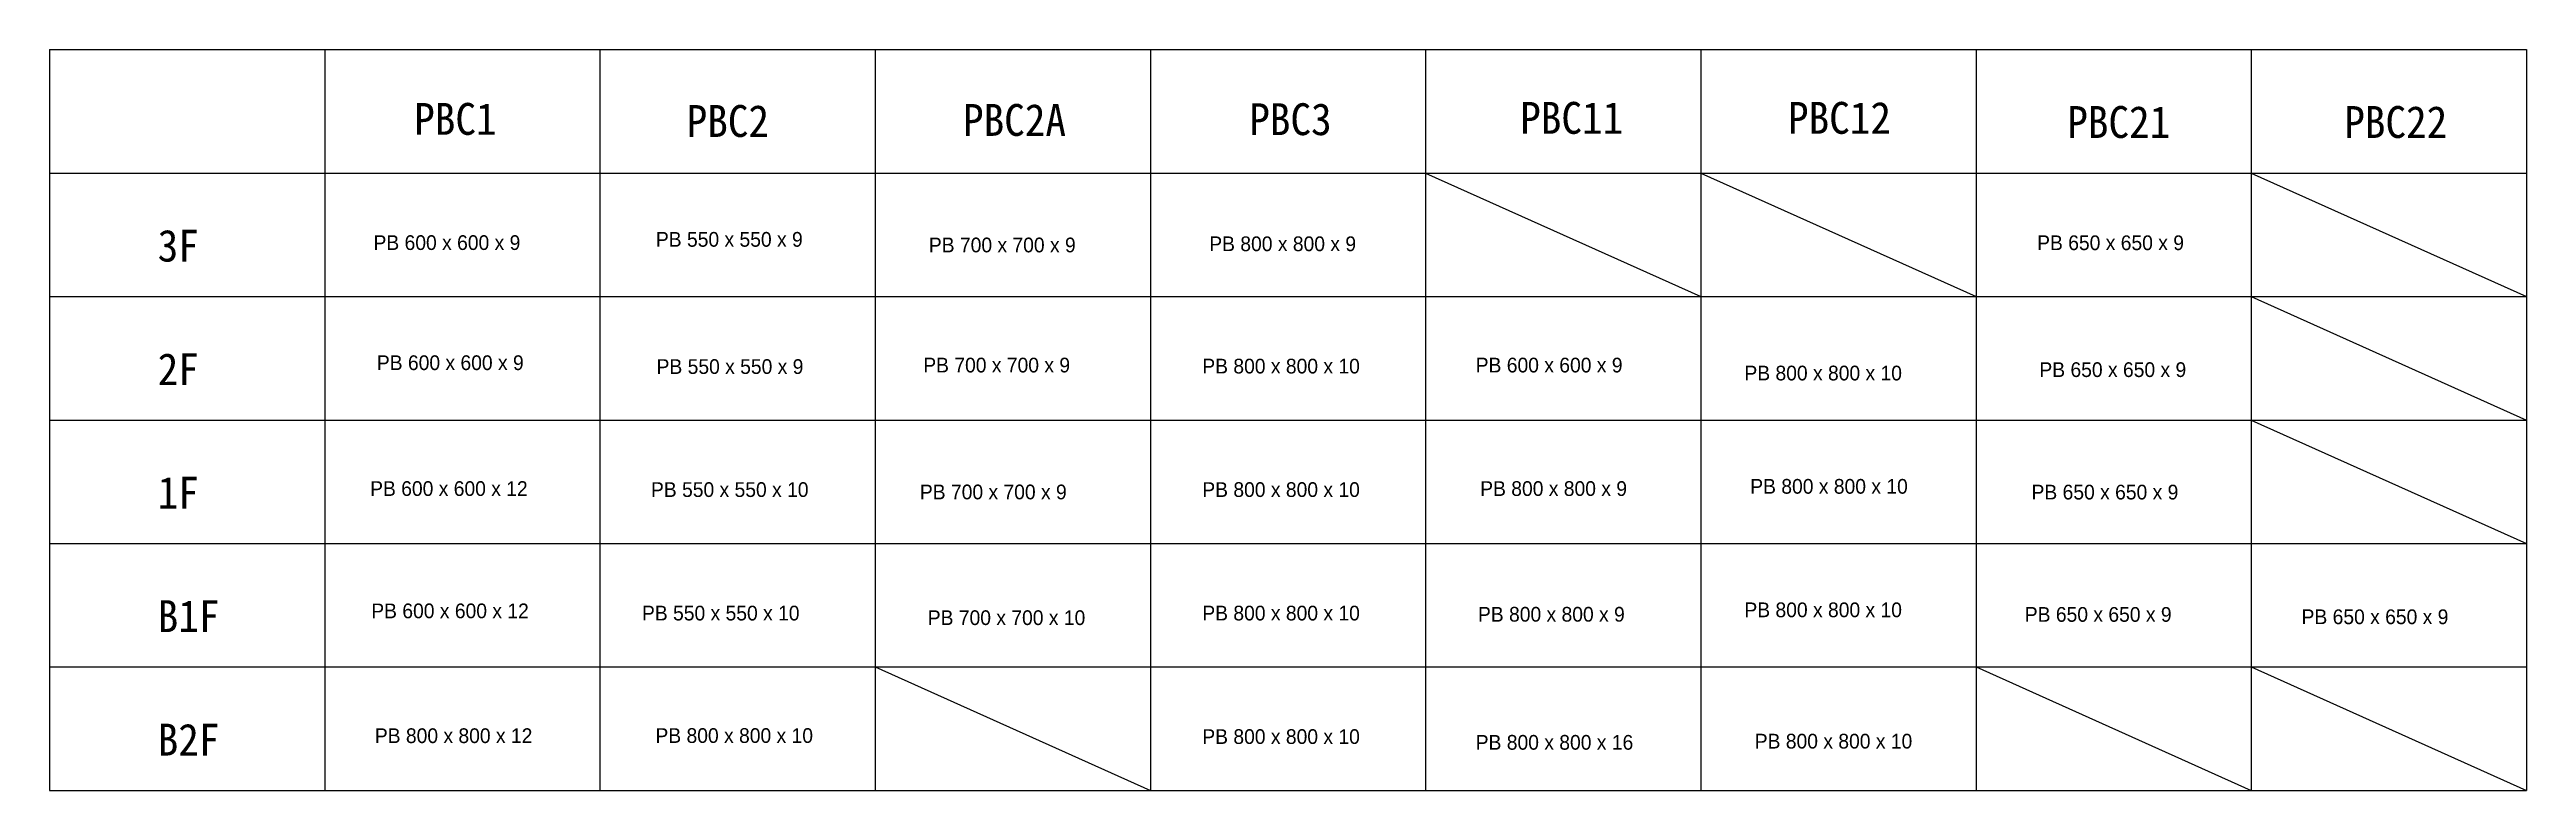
# Model space of a CAD drawing. Extents: x 152195838 to 160350639, y 364657247 to 370318102.
# Drawn here: x 160063346 to 160200115, y 364701054 to 364741982 of the extents above; entities that cross this region are included whole.
import ezdxf
from ezdxf.enums import TextEntityAlignment as Align

# ---------------------------------------------------------------- set-up
doc = ezdxf.new("R2010")
doc.units = 0
doc.header["$MEASUREMENT"] = 0
for name, color, linetype in [('ELE', 4, 'CONTINUOUS'), ('TEX', 3, 'CONTINUOUS'), ('text', 3, 'CONTINUOUS')]:
    doc.layers.add(name, color=color, linetype=linetype)
doc.styles.add('CGS-LEAD', font='', dxfattribs={"width": 0.9})
doc.styles.add('돋움체', font='')
doc.styles.get('CGS-LEAD').set_extended_font_data('Dotum')
doc.styles.get('돋움체').set_extended_font_data('DotumChe')

msp = doc.modelspace()

# ---------------------------------------------------------------- texts
at = {"layer": 'TEX', "color": 3, "style": '돋움체'}
for s, p in [('PBC1', (160083479.7082, 364738149.6325)), ('PBC2', (160098526.1919, 364738034.463)), ('PBC2A', (160113785.9462, 364738092.5164)), ('PBC3', (160129590.3454, 364738133.3136)), ('PBC11', (160144551.1817, 364738206.7486)), ('PBC12', (160159338.3432, 364738206.7486)), ('PBC21', (160174758.177, 364737978.2842)), ('PBC22', (160190053.9574, 364737978.2842))]:
    msp.add_text(s, height=1760, dxfattribs=at).set_placement(p, align=Align.MIDDLE_LEFT)
for s, p in [('3F', (160069316.6502, 364730267.9079)), ('2F', (160069316.6502, 364723446.6122)), ('1F', (160069316.6502, 364716625.3165)), ('B1F', (160069316.6502, 364709804.0208)), ('B2F', (160069316.6502, 364702982.7252))]:
    msp.add_text(s, height=1760, dxfattribs=at).set_placement(p)
at = {"layer": 'text', "color": 7, "style": 'CGS-LEAD'}
for s, p in [('PB 600 x 600 x 9', (160081234.3422, 364731316.3787)), ('PB 550 x 550 x 9', (160096827.8507, 364731495.8865)), ('PB 700 x 700 x 9', (160111900.335, 364731185.8276)), ('PB 800 x 800 x 9', (160127382.1954, 364731251.1032)), ('PB 650 x 650 x 9', (160173095.8619, 364731308.2193)), ('PB 600 x 600 x 9', (160081420.4222, 364724682.7503)), ('PB 550 x 550 x 9', (160096865.0667, 364724470.6047)), ('PB 700 x 700 x 9', (160111590.2016, 364724552.1992)), ('PB 800 x 800 x 10', (160126997.63, 364724495.0831)), ('PB 600 x 600 x 9', (160142094.925, 364724552.1992)), ('PB 800 x 800 x 10', (160156931.7079, 364724111.5892)), ('PB 650 x 650 x 9', (160173219.9152, 364724299.2564)), ('PB 600 x 600 x 12', (160081048.2621, 364717730.9035)), ('PB 550 x 550 x 10', (160096554.9332, 364717673.7874)), ('PB 700 x 700 x 9', (160111404.1215, 364717543.2363)), ('PB 800 x 800 x 10', (160126997.63, 364717673.7874)), ('PB 800 x 800 x 9', (160142343.0317, 364717730.9035)), ('PB 800 x 800 x 10', (160157254.2466, 364717853.2952)), ('PB 650 x 650 x 9', (160172785.7284, 364717535.0768)), ('PB 600 x 600 x 12', (160081110.2888, 364710974.8834)), ('PB 550 x 550 x 10', (160096058.7198, 364710852.4917)), ('PB 700 x 700 x 10', (160111838.3083, 364710599.5489)), ('PB 800 x 800 x 10', (160126997.63, 364710852.4917)), ('PB 800 x 800 x 9', (160142218.9783, 364710787.2162)), ('PB 800 x 800 x 10', (160156931.7079, 364711031.9995)), ('PB 650 x 650 x 9', (160172413.5683, 364710779.0567)), ('PB 650 x 650 x 9', (160187696.9434, 364710648.5056)), ('PB 800 x 800 x 12', (160081308.7742, 364704080.1527)), ('PB 800 x 800 x 10', (160096803.04, 364704088.3121)), ('PB 800 x 800 x 10', (160126997.63, 364704031.196)), ('PB 800 x 800 x 16', (160142094.925, 364703712.9777)), ('PB 800 x 800 x 10', (160157502.3534, 364703778.2533))]:
    msp.add_text(s, height=813.695995, dxfattribs=at).set_placement(p, align=Align.MIDDLE_LEFT)

# ---------------------------------------------------------------- linework, layer by layer
at = {"layer": 'ELE'}
for p, q in [((160063345.8464, 364741981.897), (160063345.8464, 364701054.123)), ((160063345.8464, 364741981.897), (160200114.6856, 364741981.897)), ((160078542.3841, 364741981.897), (160078542.3841, 364701054.123)), ((160093738.9218, 364741981.897), (160093738.9218, 364701054.123)), ((160108935.4595, 364741981.897), (160108935.4595, 364701054.123)), ((160124131.9971, 364741981.897), (160124131.9971, 364701054.123)), ((160139328.5348, 364741981.897), (160139328.5348, 364701054.123)), ((160154525.0725, 364741981.897), (160154525.0725, 364701054.123)), ((160169721.6102, 364741981.897), (160169721.6102, 364701054.123)), ((160184918.1479, 364741981.897), (160184918.1479, 364701054.123)), ((160200114.6856, 364741981.897), (160200114.6856, 364701054.123)), ((160063345.8464, 364735160.6014), (160200114.6856, 364735160.6014)), ((160139328.5348, 364735160.6014), (160154525.0725, 364728339.3057)), ((160154525.0725, 364735160.6014), (160169721.6102, 364728339.3057)), ((160184918.1479, 364735160.6014), (160200114.6856, 364728339.3057)), ((160063345.8464, 364728339.3057), (160200114.6856, 364728339.3057)), ((160184918.1479, 364728339.3057), (160200114.6856, 364721518.01)), ((160063345.8464, 364721518.01), (160200114.6856, 364721518.01)), ((160184918.1479, 364721518.01), (160200114.6856, 364714696.7143)), ((160063345.8464, 364714696.7143), (160200114.6856, 364714696.7143)), ((160063345.8464, 364707875.4187), (160200114.6856, 364707875.4187)), ((160108935.4595, 364707875.4187), (160124131.9971, 364701054.123)), ((160169721.6102, 364707875.4187), (160184918.1479, 364701054.123)), ((160184918.1479, 364707875.4187), (160200114.6856, 364701054.123)), ((160063345.8464, 364701054.123), (160200114.6856, 364701054.123))]:
    msp.add_line(p, q, dxfattribs=at)

msp.set_redraw_order([(e.dxf.handle, doc.entitydb.next_handle()) for e in msp.query("TEXT MTEXT ATTDEF DIMENSION ARC_DIMENSION")])  # texts and dimensions are drawn at this point

doc.saveas('drawing.dxf')
